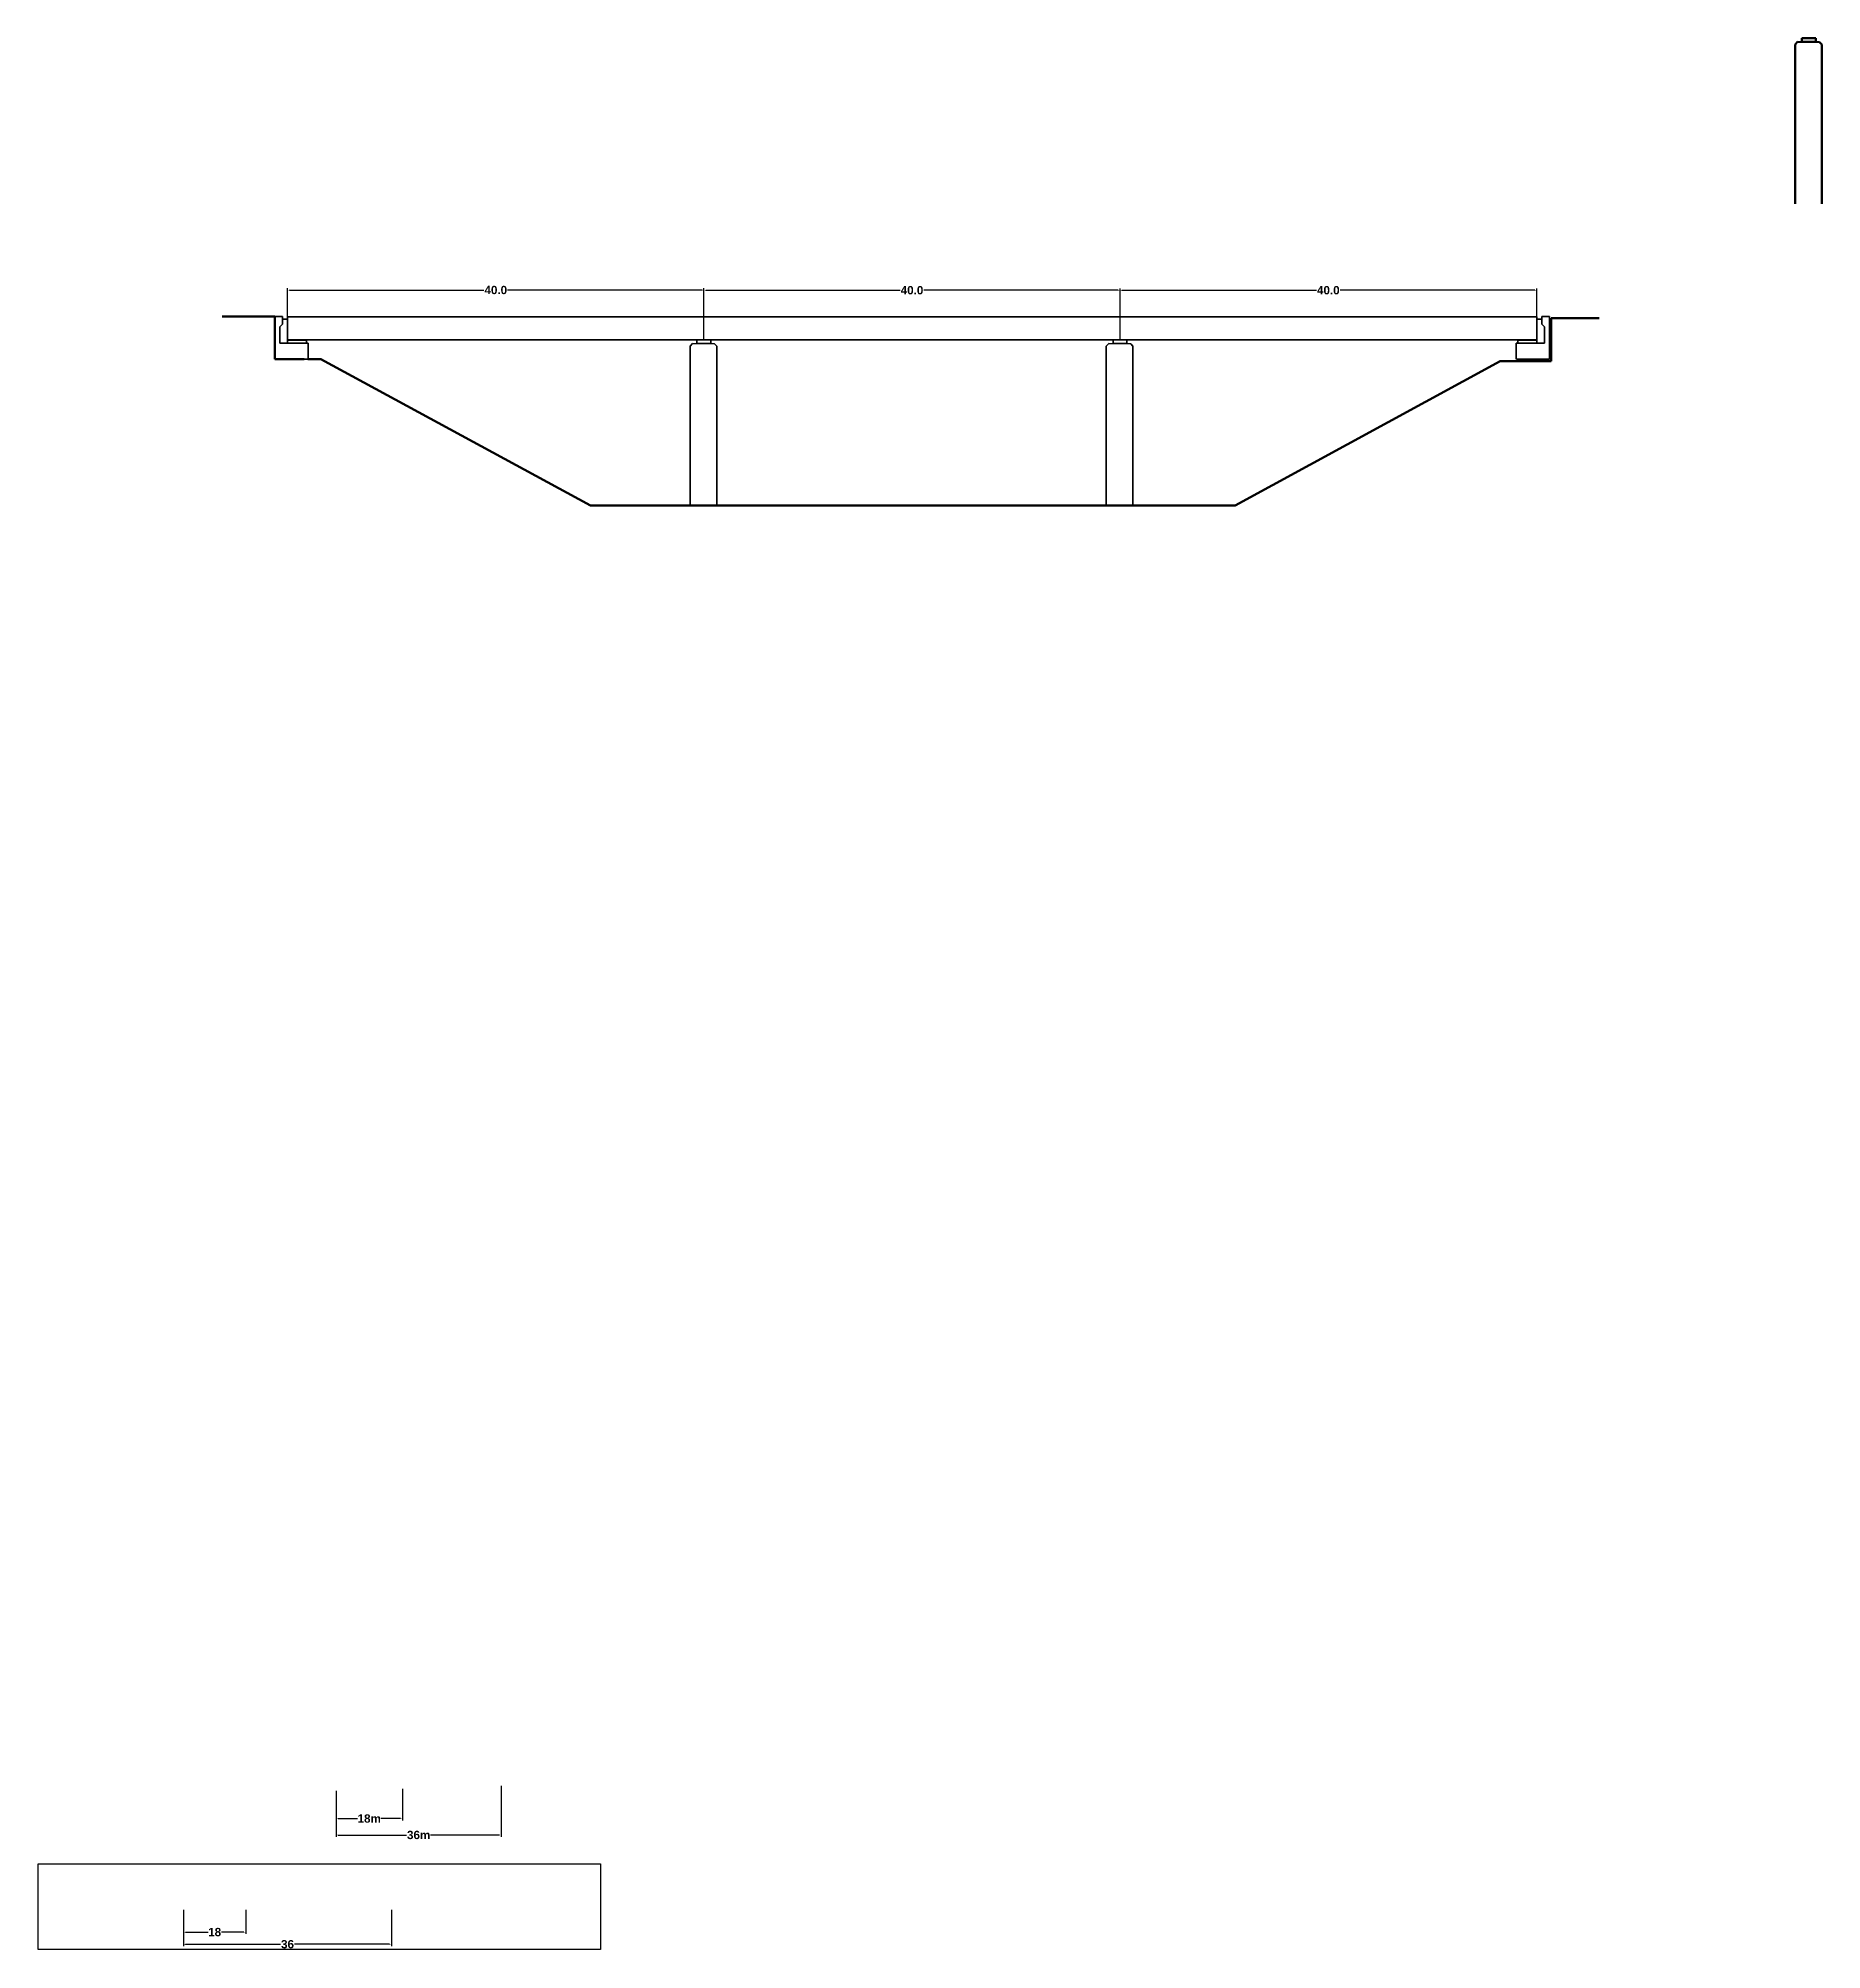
# Model space of a CAD drawing. Header units: metres. Extents: x 933 to 1658, y 433 to 671.
# Drawn here: x 1486.8 to 1658.1, y 433.5 to 617.1 of the extents above; entities that cross this region are included whole.
import ezdxf

# ---------------------------------------------------------------- set-up
doc = ezdxf.new("R2010")
doc.units = ezdxf.units.M
doc.header["$MEASUREMENT"] = 0
doc.styles.get("Standard").update_dxf_attribs({"font": 'arialbd.ttf'})
doc.dimstyles.new('Annotative', dxfattribs={"dimtxt": 0.8, "dimasz": 0.18, "dimexe": 0.18, "dimexo": 0.0625, "dimgap": 0.09, "dimtad": 0, "dimtih": 1, "dimtoh": 1, "dimdec": 1, "dimzin": 0, "dimdsep": 46, "dimtxsty": 'Standard', "dimcen": 0.09, "dimadec": 0, "dimazin": 0, "dimtfac": 1, "dimtdec": 1, "dimtofl": 0, "dimtmove": 0, "dimatfit": 3, "dimfxl": 1, "dimtolj": 1, "dimtzin": 0, "dimarcsym": 0})
picture_1 = doc.add_image_def('image1.png', size_in_pixel=(1153, 176))

msp = doc.modelspace()

# ---------------------------------------------------------------- blocks, each defined once
blk = doc.blocks.new('*D19')
at = {"color": 0, "lineweight": -2, "transparency": 16777216}
for p, q in [((1590.7, 588.2), (1590.7, 593.08)), ((1590.88, 592.9), (1609.57, 592.9)), ((1630.55, 592.9), (1611.85, 592.9)), ((1630.73, 588.2), (1630.73, 593.08))]:
    blk.add_line(p, q, dxfattribs=at)
at = {"color": 0, "lineweight": 50, "transparency": 16777216}
for points in [[(1590.88, 592.93), (1590.88, 592.87), (1590.7, 592.9)], [(1630.55, 592.93), (1630.55, 592.87), (1630.73, 592.9)]]:
    blk.add_solid(points, dxfattribs=at)
at = {"layer": 'Defpoints', "color": 0, "lineweight": 50, "transparency": 16777216}
for p in [(1590.7, 592.9), (1590.7, 588.14), (1630.73, 588.14)]:
    blk.add_point(p, dxfattribs=at)
at = {"color": 0, "lineweight": 30, "transparency": 16777216, "insert": (1610.71, 592.9), "char_height": 0.8, "attachment_point": 5}
blk.add_mtext('\\A1;40.0', dxfattribs=at)
blk = doc.blocks.new('*D20')
at = {"color": 0, "lineweight": -2, "transparency": 16777216}
for p, q in [((1550.72, 588.2), (1550.72, 593.08)), ((1550.9, 592.9), (1569.57, 592.9)), ((1590.52, 592.9), (1571.85, 592.9)), ((1590.7, 588.2), (1590.7, 593.08))]:
    blk.add_line(p, q, dxfattribs=at)
at = {"color": 0, "lineweight": 50, "transparency": 16777216}
for points in [[(1550.9, 592.93), (1550.9, 592.87), (1550.72, 592.9)], [(1590.52, 592.93), (1590.52, 592.87), (1590.7, 592.9)]]:
    blk.add_solid(points, dxfattribs=at)
at = {"layer": 'Defpoints', "color": 0, "lineweight": 50, "transparency": 16777216}
for p in [(1550.72, 592.9), (1550.72, 588.14), (1590.7, 588.14)]:
    blk.add_point(p, dxfattribs=at)
at = {"color": 0, "lineweight": 30, "transparency": 16777216, "insert": (1570.71, 592.9), "char_height": 0.8, "attachment_point": 5}
blk.add_mtext('\\A1;40.0', dxfattribs=at)
blk = doc.blocks.new('*D21')
at = {"color": 0, "lineweight": -2, "transparency": 16777216}
for p, q in [((1510.72, 588.2), (1510.72, 593.1)), ((1510.9, 592.92), (1529.58, 592.92)), ((1550.54, 592.92), (1531.86, 592.92)), ((1550.72, 588.2), (1550.72, 593.1))]:
    blk.add_line(p, q, dxfattribs=at)
at = {"color": 0, "lineweight": 50, "transparency": 16777216}
for points in [[(1510.9, 592.95), (1510.9, 592.89), (1510.72, 592.92)], [(1550.54, 592.95), (1550.54, 592.89), (1550.72, 592.92)]]:
    blk.add_solid(points, dxfattribs=at)
at = {"layer": 'Defpoints', "color": 0, "lineweight": 50, "transparency": 16777216}
for p in [(1510.72, 592.92), (1510.72, 588.14), (1550.72, 588.14)]:
    blk.add_point(p, dxfattribs=at)
at = {"color": 0, "lineweight": 30, "transparency": 16777216, "insert": (1530.72, 592.92), "char_height": 0.8, "attachment_point": 5}
blk.add_mtext('\\A1;40.0', dxfattribs=at)
blk = doc.blocks.new('*D29')
at = {"color": 0, "lineweight": -2, "transparency": 16777216}
for p, q in [((1500.72, 437.29), (1500.72, 434.98)), ((1506.7, 437.29), (1506.7, 434.98)), ((1500.9, 435.16), (1503.07, 435.16)), ((1506.52, 435.16), (1504.35, 435.16))]:
    blk.add_line(p, q, dxfattribs=at)
at = {"color": 0, "transparency": 16777216}
for points in [[(1500.9, 435.19), (1500.9, 435.13), (1500.72, 435.16)], [(1506.52, 435.19), (1506.52, 435.13), (1506.7, 435.16)]]:
    blk.add_solid(points, dxfattribs=at)
at = {"layer": 'Defpoints', "color": 0, "transparency": 16777216}
for p in [(1500.72, 437.35), (1506.7, 437.35), (1506.7, 435.16)]:
    blk.add_point(p, dxfattribs=at)
at = {"color": 0, "transparency": 16777216, "insert": (1503.71, 435.16), "char_height": 0.8, "attachment_point": 5}
blk.add_mtext('\\A1;18', dxfattribs=at)
blk = doc.blocks.new('*D30')
at = {"color": 0, "lineweight": -2, "transparency": 16777216}
for p, q in [((1500.72, 437.29), (1500.72, 433.81)), ((1520.7, 437.29), (1520.7, 433.81)), ((1500.9, 433.99), (1510.04, 433.99)), ((1520.52, 433.99), (1511.38, 433.99))]:
    blk.add_line(p, q, dxfattribs=at)
at = {"color": 0, "transparency": 16777216}
for points in [[(1500.9, 434.02), (1500.9, 433.96), (1500.72, 433.99)], [(1520.52, 434.02), (1520.52, 433.96), (1520.7, 433.99)]]:
    blk.add_solid(points, dxfattribs=at)
at = {"layer": 'Defpoints', "color": 0, "transparency": 16777216}
for p in [(1500.72, 437.35), (1520.7, 437.35), (1520.7, 433.99)]:
    blk.add_point(p, dxfattribs=at)
at = {"color": 0, "transparency": 16777216, "insert": (1510.71, 433.99), "char_height": 0.8, "attachment_point": 5}
blk.add_mtext('\\A1;36', dxfattribs=at)
blk = doc.blocks.new('*D35')
at = {"color": 0, "lineweight": -2, "transparency": 16777216}
for p, q in [((1515.38, 448.75), (1515.38, 445.89)), ((1521.75, 448.93), (1521.75, 445.89)), ((1515.56, 446.07), (1517.44, 446.07)), ((1521.57, 446.07), (1519.69, 446.07))]:
    blk.add_line(p, q, dxfattribs=at)
at = {"color": 0, "transparency": 16777216}
for points in [[(1515.56, 446.1), (1515.56, 446.04), (1515.38, 446.07)], [(1521.57, 446.1), (1521.57, 446.04), (1521.75, 446.07)]]:
    blk.add_solid(points, dxfattribs=at)
at = {"layer": 'Defpoints', "color": 0, "transparency": 16777216}
for p in [(1515.38, 448.81), (1521.75, 448.99), (1521.75, 446.07)]:
    blk.add_point(p, dxfattribs=at)
at = {"color": 0, "transparency": 16777216, "insert": (1518.56, 446.07), "char_height": 0.8, "attachment_point": 5}
blk.add_mtext('\\A1;18m', dxfattribs=at)
blk = doc.blocks.new('*D36')
at = {"color": 0, "lineweight": -2, "transparency": 16777216}
for p, q in [((1515.38, 448.75), (1515.38, 444.31)), ((1531.23, 449.21), (1531.23, 444.31)), ((1515.56, 444.49), (1522.15, 444.49)), ((1531.05, 444.49), (1524.46, 444.49))]:
    blk.add_line(p, q, dxfattribs=at)
at = {"color": 0, "transparency": 16777216}
for points in [[(1515.56, 444.52), (1515.56, 444.46), (1515.38, 444.49)], [(1531.05, 444.52), (1531.05, 444.46), (1531.23, 444.49)]]:
    blk.add_solid(points, dxfattribs=at)
at = {"layer": 'Defpoints', "color": 0, "transparency": 16777216}
for p in [(1515.38, 448.81), (1531.23, 449.27), (1531.23, 444.49)]:
    blk.add_point(p, dxfattribs=at)
at = {"color": 0, "transparency": 16777216, "insert": (1523.31, 444.49), "char_height": 0.8, "attachment_point": 5}
blk.add_mtext('\\A1;36m', dxfattribs=at)

# ---------------------------------------------------------------- dimensions: what is measured, and where the dimension line sits
at = {"lineweight": 30}
for base, p1, p2, picture, middle in [((1510.71862, 592.91992), (1550.71862, 588.14195), (1510.71862, 588.14195), '*D21', (1530.71862, 592.91992)), ((1550.71862, 592.90492), (1590.69544, 588.14195), (1550.71862, 588.14195), '*D20', (1570.70703, 592.90492)), ((1590.69544, 592.90492), (1630.73388, 588.14195), (1590.69544, 588.14195), '*D19', (1610.71466, 592.90492))]:
    dim = msp.add_linear_dim(base=base, p1=p1, p2=p2, dimstyle='Annotative', dxfattribs=at)
    dim.commit()
    dim.dimension.update_dxf_attribs({"geometry": picture, "text_midpoint": middle})
for base, p1, p2, text, picture, middle in [((1531.23135, 444.4876), (1515.38081, 448.80773), (1531.23135, 449.27226), '36m', '*D36', (1523.30608, 444.4876)), ((1521.74891, 446.067), (1515.38081, 448.80773), (1521.74891, 448.99354), '18m', '*D35', (1518.56486, 446.067)), ((1506.69975, 435.16295), (1500.72006, 437.35134), (1506.69975, 437.35134), '18', '*D29', (1503.7099, 435.16295))]:
    dim = msp.add_linear_dim(base=base, p1=p1, p2=p2, text=text, dimstyle='Annotative')
    dim.commit()
    dim.dimension.update_dxf_attribs({"geometry": picture, "text_midpoint": middle})
dim = msp.add_linear_dim(base=(1520.70315, 433.98961), p1=(1500.72006, 437.35134), p2=(1520.70315, 437.35134), text='36', dimstyle='Annotative')
dim.commit()
dim.dimension.update_dxf_attribs({"geometry": '*D30', "text_midpoint": (1510.7116, 433.98961), "dimtype": 160})

# ---------------------------------------------------------------- linework, layer by layer
at = {"lineweight": 50}
for p, q in [((1656.20603, 617.11335), (1656.20603, 616.76407)), ((1656.20603, 617.11335), (1657.55046, 617.11335)), ((1657.55046, 616.76407), (1657.55046, 617.11335)), ((1655.79373, 616.76407), (1655.5607, 616.51327)), ((1655.5607, 616.51327), (1655.5607, 601.1948)), ((1657.90674, 616.73538), (1655.79373, 616.76407)), ((1656.20603, 616.76407), (1657.55046, 616.76407)), ((1658.12253, 616.50964), (1657.90674, 616.73538)), ((1658.12253, 601.1948), (1658.12253, 616.50964)), ((1513.89927, 586.28663), (1512.65438, 586.28663))]:
    msp.add_line(p, q, dxfattribs=at)
at = {"lineweight": 70}
for p, q in [((1509.47594, 590.36304), (1504.44103, 590.36304)), ((1509.47594, 586.28663), (1509.47594, 590.36304)), ((1632.11231, 590.21933), (1636.71884, 590.21933)), ((1632.11231, 590.21933), (1632.11231, 586.07608)), ((1512.31005, 586.28663), (1509.47594, 586.28663)), ((1539.80878, 572.22341), (1513.89927, 586.28663)), ((1627.21264, 586.07608), (1601.75109, 572.22341)), ((1632.11231, 586.07608), (1627.21264, 586.07608)), ((1601.75109, 572.22341), (1539.80878, 572.22341))]:
    msp.add_line(p, q, dxfattribs=at)
at = {"lineweight": 35}
for p, q in [((1509.47594, 590.36304), (1510.23467, 590.36304)), ((1510.23467, 589.63146), (1509.96766, 589.39797)), ((1510.23467, 590.36304), (1510.23467, 589.63146)), ((1510.23467, 590.12336), (1510.71862, 590.12336)), ((1510.71862, 590.33191), (1630.73388, 590.33191)), ((1510.71862, 588.14195), (1510.71862, 590.33191)), ((1630.73388, 590.33191), (1630.73388, 588.14195)), ((1630.73388, 588.14195), (1630.73388, 590.33191)), ((1631.21783, 590.12336), (1630.73388, 590.12336)), ((1631.97656, 590.36304), (1631.21783, 590.36304)), ((1631.21783, 590.36304), (1631.21783, 589.63146)), ((1631.21783, 589.63146), (1631.48484, 589.39797)), ((1631.97656, 586.28663), (1631.97656, 590.36304)), ((1509.96766, 589.39797), (1509.96766, 587.83029)), ((1509.96766, 587.83029), (1512.70449, 587.83029)), ((1510.66856, 588.11381), (1512.52093, 588.11381)), ((1630.73388, 588.14195), (1510.71862, 588.14195)), ((1510.71862, 587.83029), (1510.71862, 588.11381)), ((1512.52093, 588.11381), (1512.52093, 587.83029)), ((1512.70449, 587.83029), (1512.70449, 586.28663)), ((1549.63411, 587.79268), (1549.40107, 587.54187)), ((1551.74712, 587.76398), (1549.63411, 587.79268)), ((1550.0464, 588.14195), (1550.0464, 587.79268)), ((1550.0464, 588.14195), (1551.39084, 588.14195)), ((1550.0464, 587.79268), (1551.39084, 587.79268)), ((1551.39084, 587.79268), (1551.39084, 588.14195)), ((1551.96291, 587.53824), (1551.74712, 587.76398)), ((1589.61093, 587.79268), (1589.3779, 587.54187)), ((1591.72394, 587.76398), (1589.61093, 587.79268)), ((1590.02322, 588.14195), (1590.02322, 587.79268)), ((1590.02322, 588.14195), (1591.36766, 588.14195)), ((1590.02322, 587.79268), (1591.36766, 587.79268)), ((1591.36766, 587.79268), (1591.36766, 588.14195)), ((1591.93973, 587.53824), (1591.72394, 587.76398)), ((1631.48484, 587.83029), (1628.748, 587.83029)), ((1628.748, 587.83029), (1628.748, 586.28663)), ((1630.78394, 588.11381), (1628.93157, 588.11381)), ((1628.93157, 588.11381), (1628.93157, 587.83029)), ((1630.73388, 587.83029), (1630.73388, 588.11381)), ((1631.48484, 589.39797), (1631.48484, 587.83029)), ((1512.65438, 586.28663), (1512.31005, 586.28663)), ((1549.40107, 587.54187), (1549.40107, 572.22341)), ((1551.96291, 572.22341), (1551.96291, 587.53824)), ((1589.3779, 587.54187), (1589.3779, 572.22341)), ((1591.93973, 572.22341), (1591.93973, 587.53824)), ((1628.79812, 586.28663), (1629.14245, 586.28663)), ((1629.14245, 586.28663), (1631.97656, 586.28663)), ((1596.57217, 572.22341), (1599.134, 572.22341))]:
    msp.add_line(p, q, dxfattribs=at)

msp.set_redraw_order([(e.dxf.handle, doc.entitydb.next_handle()) for e in msp.query("TEXT MTEXT ATTDEF DIMENSION ARC_DIMENSION")])  # texts and dimensions are drawn at this point

# ---------------------------------------------------------------- pictures from other files: only their frames are drawn
image = msp.add_image(picture_1, insert=(1486.75666, 433.47715), size_in_units=(54.00912, 8.24424))
image.dxf.flags = 7

doc.saveas('drawing.dxf')
